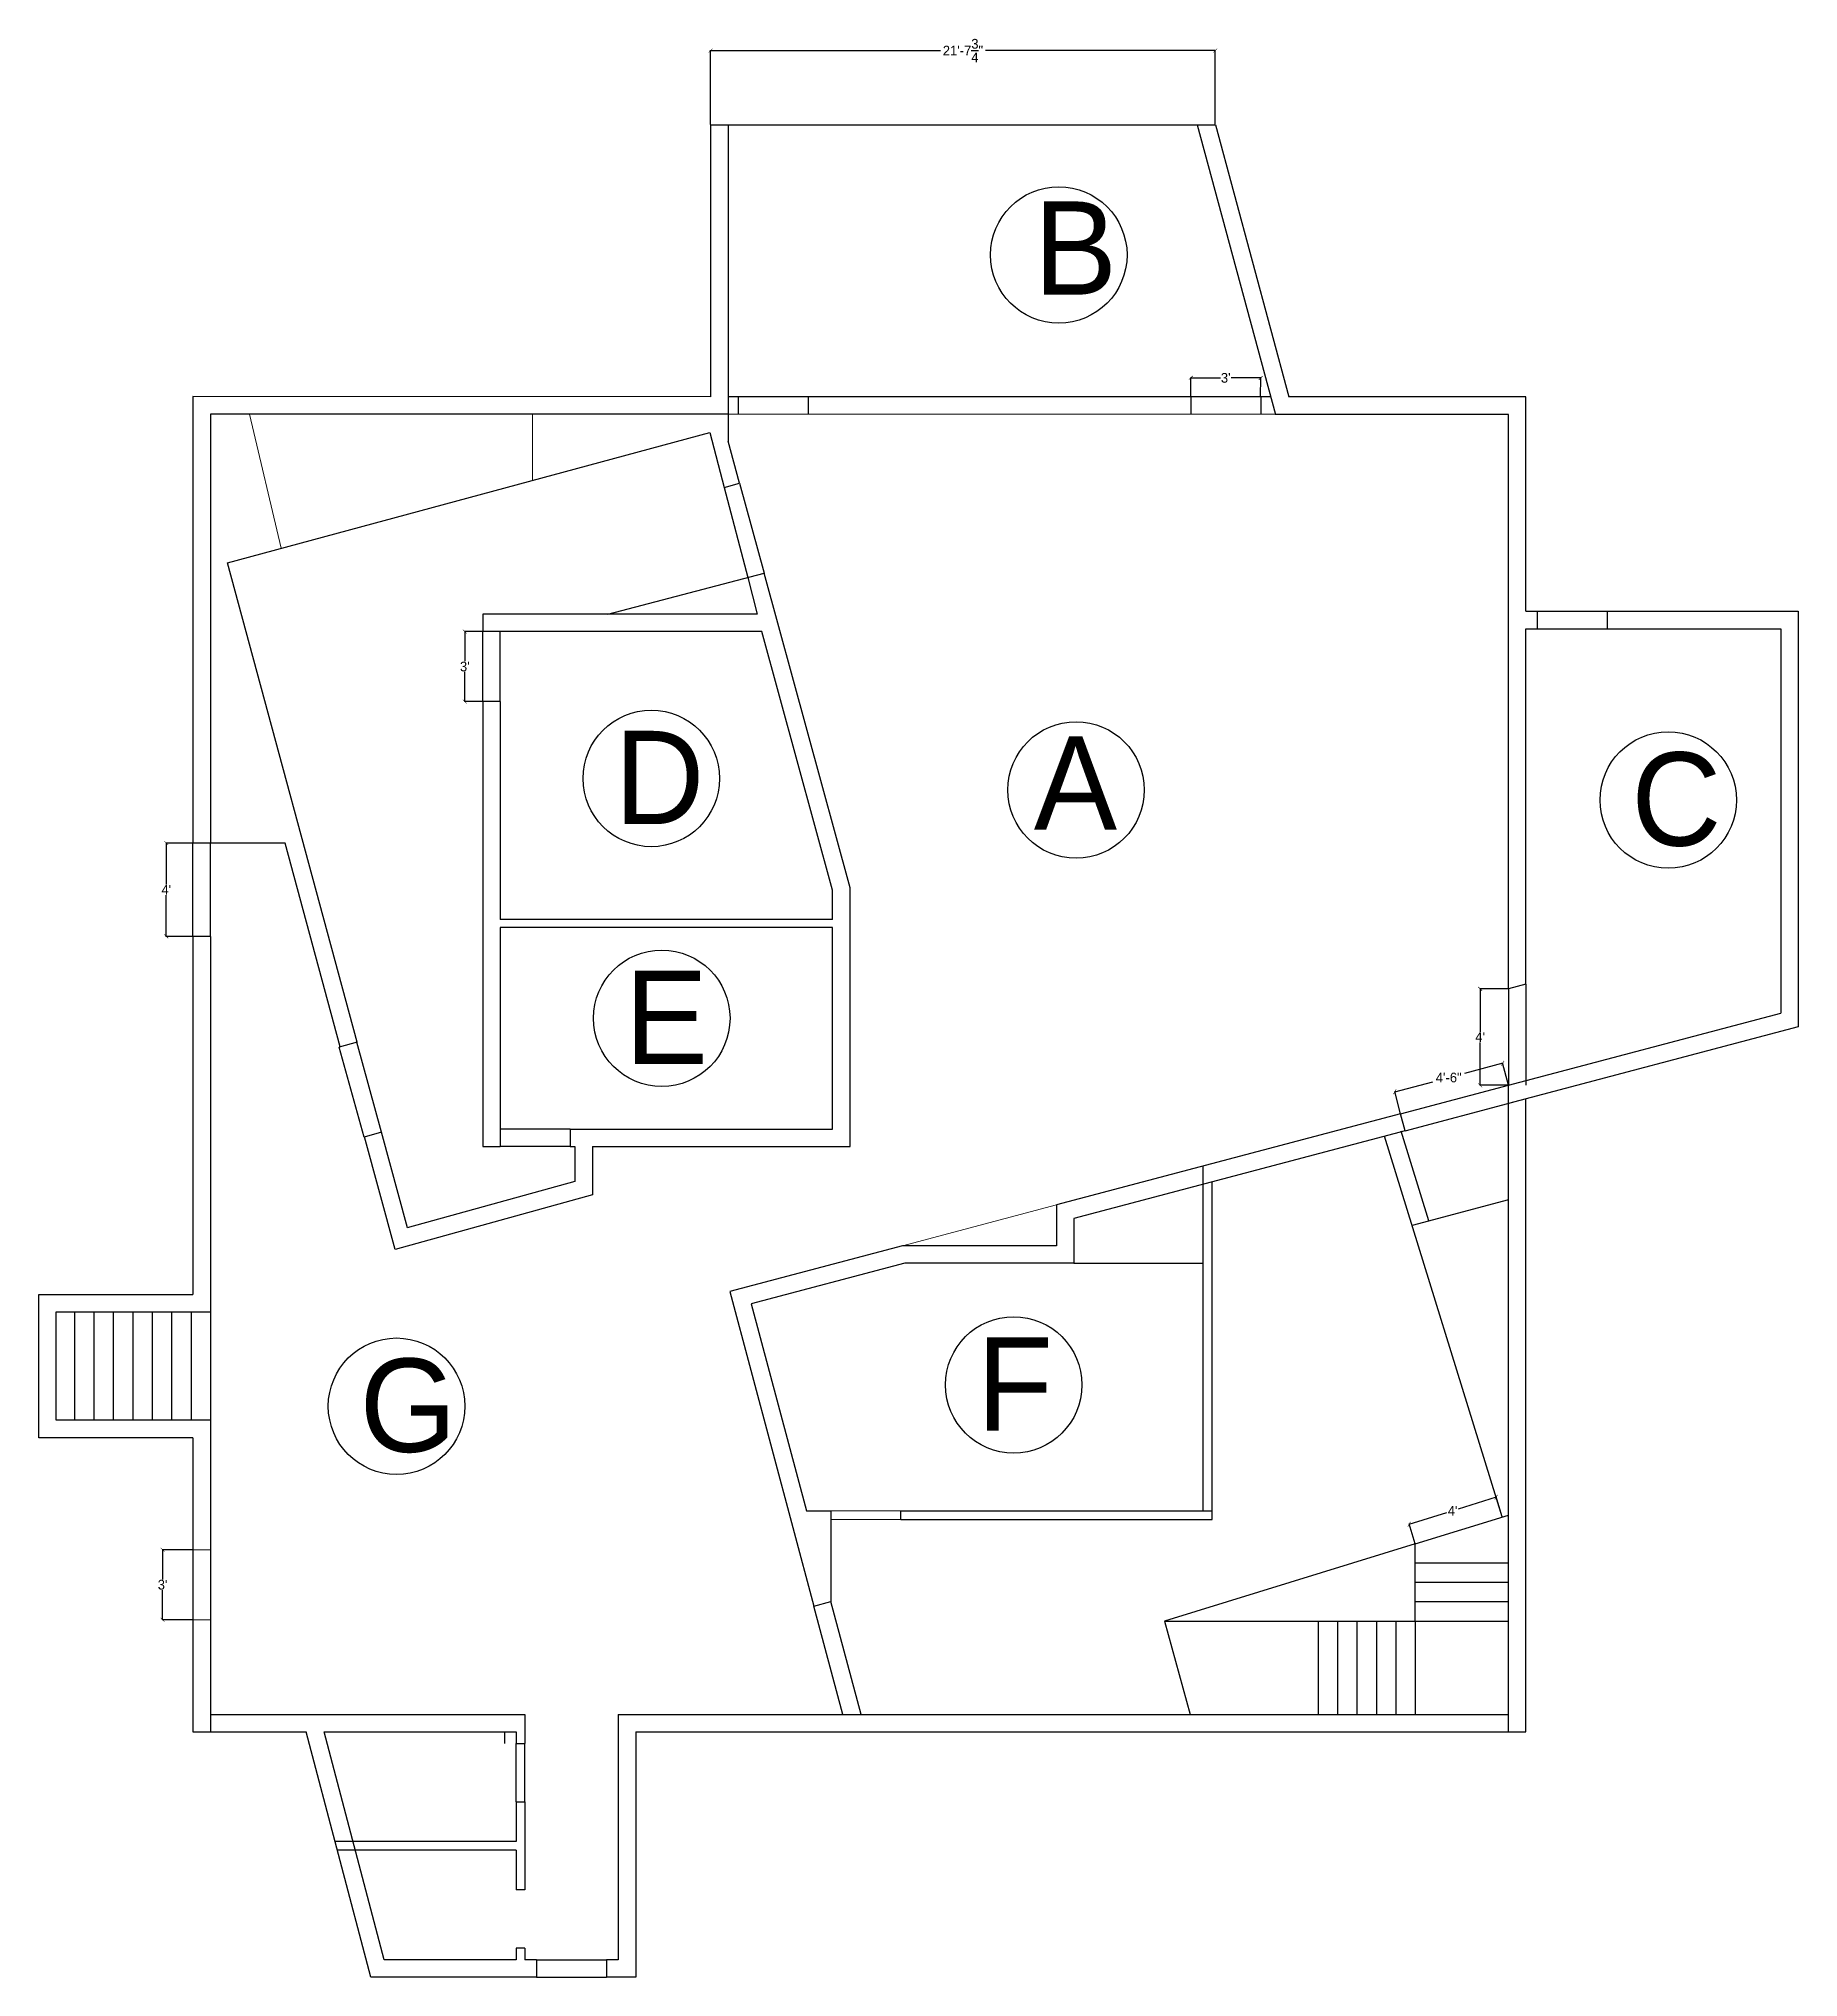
# Model space of a CAD drawing. Header units: inches. Extents: x -21847 to -712, y -8920 to 1030.
# Drawn here: x -1617 to -712, y -1552 to -554 of the extents above; entities that cross this region are included whole.
import ezdxf

# ---------------------------------------------------------------- set-up
doc = ezdxf.new("R2010")
doc.units = ezdxf.units.IN
doc.header["$LTSCALE"] = 0.005
doc.header["$MEASUREMENT"] = 0
doc.header["$PDMODE"] = 67
doc.header["$PDSIZE"] = -1
doc.layers.add('3DJORDAN', color=100, linetype='Continuous', lineweight=13)
doc.layers.add('DIMENIONS-1', color=7, linetype='Continuous')
doc.layers.add('TEXT-1', color=3, linetype='Continuous')
doc.styles.add('COMIC SANS MS', font='comic.ttf', dxfattribs={"height": 5})
doc.dimstyles.new('COMIC SANS MS', dxfattribs={"dimtxt": 5, "dimasz": 2, "dimexe": 0.18, "dimexo": 0.0625, "dimgap": 0.09, "dimtad": 0, "dimtih": 1, "dimtoh": 1, "dimdec": 3, "dimzin": 0, "dimdsep": 46, "dimlunit": 4, "dimtxsty": 'COMIC SANS MS', "dimblk": 'ARCHTICK', "dimcen": 0.09, "dimclrd": 13, "dimclre": 13, "dimclrt": 3, "dimadec": 0, "dimazin": 0, "dimtfac": 1, "dimtdec": 3, "dimtofl": 0, "dimtmove": 0, "dimatfit": 3, "dimfxl": 1, "dimtolj": 1, "dimtzin": 0, "dimarcsym": 0})

msp = doc.modelspace()

# ---------------------------------------------------------------- texts
at = {"layer": 'TEXT-1', "char_height": 48, "attachment_point": 1, "style": 'COMIC SANS MS'}
for s, insert in [('B', (-1104.8985, -637.8978)), ('D', (-1320.7861, -910.3253)), ('A', (-1104.8985, -913.1802)), ('C', (-797.4403, -921.4214)), ('E', (-1315.407, -1033.7269)), ('F', (-1134.3071, -1222.3763)), ('G', (-1451.9, -1233.3457))]:
    msp.add_mtext_dynamic_manual_height_columns(s, width=1495.37256, gutter_width=240, heights=[0], dxfattribs=dict(at, insert=insert))

# ---------------------------------------------------------------- blocks, each defined once
blk = doc.blocks.new('_ArchTick')
at = {"color": 0, "linetype": 'ByBlock', "const_width": 0.15}
blk.add_lwpolyline([(-0.5, -0.5), (0.5, 0.5)], dxfattribs=at)
blk = doc.blocks.new('*D20')
at = {"layer": 'Defpoints', "color": 0, "transparency": 16777216}
for p in [(-875.23, -1043.08), (-860.63, -1043.08), (-860.63, -1092.73)]:
    blk.add_point(p, dxfattribs=at)
at = {"layer": 'DIMENIONS-1', "color": 13, "lineweight": -2, "transparency": 16777216}
for p, q in [((-860.7, -1043.08), (-875.41, -1043.08)), ((-875.23, -1043.08), (-875.23, -1065.13)), ((-875.23, -1092.73), (-875.23, -1070.68)), ((-860.7, -1092.73), (-875.41, -1092.73))]:
    blk.add_line(p, q, dxfattribs=at)
at = {"layer": 'DIMENIONS-1', "color": 13, "lineweight": -2, "transparency": 16777216, "xscale": 2, "yscale": 2, "zscale": 2}
for p, rotation in [((-875.23, -1043.08), 90), ((-875.23, -1092.73), 270)]:
    blk.add_blockref('_ArchTick', p, dxfattribs=dict(at, rotation=rotation))
at = {"layer": 'DIMENIONS-1', "color": 3, "transparency": 16777216, "insert": (-875.23, -1067.9), "char_height": 5, "attachment_point": 5, "style": 'COMIC SANS MS'}
blk.add_mtext("\\A1;4'", dxfattribs=at)
blk = doc.blocks.new('*D15')
at = {"layer": 'Defpoints', "color": 0, "transparency": 16777216}
for p in [(-919.16, -1096.1), (-860.63, -1092.73), (-916.16, -1107.42)]:
    blk.add_point(p, dxfattribs=at)
at = {"layer": 'DIMENIONS-1', "color": 13, "lineweight": -2, "transparency": 16777216}
for p, q in [((-863.63, -1081.41), (-883.21, -1086.59)), ((-860.65, -1092.67), (-863.68, -1081.23)), ((-916.18, -1107.36), (-919.2, -1095.93)), ((-919.16, -1096.1), (-899.58, -1090.92))]:
    blk.add_line(p, q, dxfattribs=at)
at = {"layer": 'DIMENIONS-1', "color": 13, "lineweight": -2, "transparency": 16777216, "xscale": 2, "yscale": 2, "zscale": 2}
for p, rotation in [((-863.63, -1081.41), 14.81998374503803), ((-919.16, -1096.1), 194.8199837450381)]:
    blk.add_blockref('_ArchTick', p, dxfattribs=dict(at, rotation=rotation))
at = {"layer": 'DIMENIONS-1', "color": 3, "transparency": 16777216, "insert": (-891.39, -1088.75), "char_height": 5, "attachment_point": 5, "style": 'COMIC SANS MS'}
blk.add_mtext('\\A1;4\'-6"', dxfattribs=at)
blk = doc.blocks.new('*D16')
at = {"layer": 'Defpoints', "color": 0, "transparency": 16777216}
for p in [(-1024.16, -728.71), (-1024.18, -738.44), (-988.18, -738.52)]:
    blk.add_point(p, dxfattribs=at)
at = {"layer": 'DIMENIONS-1', "color": 13, "lineweight": -2, "transparency": 16777216}
for p, q in [((-1024.18, -738.38), (-1024.16, -728.53)), ((-1024.16, -728.71), (-1008.91, -728.74)), ((-988.16, -728.79), (-1003.4, -728.76)), ((-988.18, -738.45), (-988.16, -728.61))]:
    blk.add_line(p, q, dxfattribs=at)
at = {"layer": 'DIMENIONS-1', "color": 13, "lineweight": -2, "transparency": 16777216, "xscale": 2, "yscale": 2, "zscale": 2}
for p, rotation in [((-1024.16, -728.71), 179.8789141904548), ((-988.16, -728.79), 359.8789141904549)]:
    blk.add_blockref('_ArchTick', p, dxfattribs=dict(at, rotation=rotation))
at = {"layer": 'DIMENIONS-1', "color": 3, "transparency": 16777216, "insert": (-1006.16, -728.75), "char_height": 5, "attachment_point": 5, "style": 'COMIC SANS MS'}
blk.add_mtext("\\A1;3'", dxfattribs=at)
blk = doc.blocks.new('*D17')
at = {"layer": 'Defpoints', "color": 0, "transparency": 16777216}
for p in [(-1551.37, -968.09), (-1537.64, -968.09), (-1537.64, -1016.09)]:
    blk.add_point(p, dxfattribs=at)
at = {"layer": 'DIMENIONS-1', "color": 13, "lineweight": -2, "transparency": 16777216}
for p, q in [((-1537.7, -968.09), (-1551.55, -968.09)), ((-1551.37, -968.09), (-1551.37, -989.32)), ((-1551.37, -1016.09), (-1551.37, -994.87)), ((-1537.7, -1016.09), (-1551.55, -1016.09))]:
    blk.add_line(p, q, dxfattribs=at)
at = {"layer": 'DIMENIONS-1', "color": 13, "lineweight": -2, "transparency": 16777216, "xscale": 2, "yscale": 2, "zscale": 2}
for p, rotation in [((-1551.37, -968.09), 90), ((-1551.37, -1016.09), 270)]:
    blk.add_blockref('_ArchTick', p, dxfattribs=dict(at, rotation=rotation))
at = {"layer": 'DIMENIONS-1', "color": 3, "transparency": 16777216, "insert": (-1551.37, -992.09), "char_height": 5, "attachment_point": 5, "style": 'COMIC SANS MS'}
blk.add_mtext("\\A1;4'", dxfattribs=at)
blk = doc.blocks.new('*D18')
at = {"color": 13, "lineweight": -2, "transparency": 16777216}
for p, q in [((-1271.27, -598.39), (-1271.27, -560.15)), ((-1271.27, -560.33), (-1152.99, -560.33)), ((-1011.51, -560.33), (-1129.79, -560.33)), ((-1011.51, -598.39), (-1011.51, -560.15))]:
    blk.add_line(p, q, dxfattribs=at)
at = {"layer": 'Defpoints', "color": 0, "transparency": 16777216}
for p in [(-1271.27, -560.33), (-1271.27, -598.45), (-1011.51, -598.45)]:
    blk.add_point(p, dxfattribs=at)
at = {"color": 13, "lineweight": -2, "transparency": 16777216, "xscale": 2, "yscale": 2, "zscale": 2, "rotation": 180}
blk.add_blockref('_ArchTick', (-1271.27, -560.33), dxfattribs=at)
at = {"color": 13, "lineweight": -2, "transparency": 16777216, "xscale": 2, "yscale": 2, "zscale": 2}
blk.add_blockref('_ArchTick', (-1011.51, -560.33), dxfattribs=at)
at = {"color": 3, "transparency": 16777216, "insert": (-1141.39, -560.33), "char_height": 5, "attachment_point": 5, "style": 'COMIC SANS MS'}
blk.add_mtext('\\A1;21\'-7{\\H1x;\\S3/4;}"', dxfattribs=at)
blk = doc.blocks.new('*D19')
at = {"layer": 'Defpoints', "color": 0, "transparency": 16777216}
for p in [(-1397.75, -859.29), (-1388.48, -859.29), (-1388.48, -895.29)]:
    blk.add_point(p, dxfattribs=at)
at = {"layer": 'DIMENIONS-1', "color": 13, "lineweight": -2, "transparency": 16777216}
for p, q in [((-1388.54, -859.29), (-1397.93, -859.29)), ((-1397.75, -859.29), (-1397.75, -874.54)), ((-1397.75, -895.29), (-1397.75, -880.04)), ((-1388.54, -895.29), (-1397.93, -895.29))]:
    blk.add_line(p, q, dxfattribs=at)
at = {"layer": 'DIMENIONS-1', "color": 13, "lineweight": -2, "transparency": 16777216, "xscale": 2, "yscale": 2, "zscale": 2}
for p, rotation in [((-1397.75, -859.29), 90), ((-1397.75, -895.29), 270)]:
    blk.add_blockref('_ArchTick', p, dxfattribs=dict(at, rotation=rotation))
at = {"layer": 'DIMENIONS-1', "color": 3, "transparency": 16777216, "insert": (-1397.75, -877.29), "char_height": 5, "attachment_point": 5, "style": 'COMIC SANS MS'}
blk.add_mtext("\\A1;3'", dxfattribs=at)
blk = doc.blocks.new('*D14')
at = {"layer": 'Defpoints', "color": 0, "transparency": 16777216}
for p in [(-1553.28, -1331.71), (-1537.64, -1331.71), (-1537.64, -1367.71)]:
    blk.add_point(p, dxfattribs=at)
at = {"layer": 'DIMENIONS-1', "color": 13, "lineweight": -2, "transparency": 16777216}
for p, q in [((-1537.7, -1331.71), (-1553.46, -1331.71)), ((-1553.28, -1331.71), (-1553.28, -1346.96)), ((-1553.28, -1367.71), (-1553.28, -1352.46)), ((-1537.7, -1367.71), (-1553.46, -1367.71))]:
    blk.add_line(p, q, dxfattribs=at)
at = {"layer": 'DIMENIONS-1', "color": 13, "lineweight": -2, "transparency": 16777216, "xscale": 2, "yscale": 2, "zscale": 2}
for p, rotation in [((-1553.28, -1331.71), 90), ((-1553.28, -1367.71), 270)]:
    blk.add_blockref('_ArchTick', p, dxfattribs=dict(at, rotation=rotation))
at = {"layer": 'DIMENIONS-1', "color": 3, "transparency": 16777216, "insert": (-1553.28, -1349.71), "char_height": 5, "attachment_point": 5, "style": 'COMIC SANS MS'}
blk.add_mtext("\\A1;3'", dxfattribs=at)
blk = doc.blocks.new('*D21')
at = {"layer": 'Defpoints', "color": 0, "transparency": 16777216}
for p in [(-863.87, -1314.84), (-911.77, -1318.6), (-908.63, -1328.72)]:
    blk.add_point(p, dxfattribs=at)
at = {"layer": 'DIMENIONS-1', "color": 13, "lineweight": -2, "transparency": 16777216}
for p, q in [((-867.01, -1304.72), (-886.47, -1310.75)), ((-863.89, -1314.78), (-867.06, -1304.55)), ((-911.77, -1318.6), (-892.31, -1312.57)), ((-908.65, -1328.66), (-911.83, -1318.43))]:
    blk.add_line(p, q, dxfattribs=at)
at = {"layer": 'DIMENIONS-1', "color": 13, "lineweight": -2, "transparency": 16777216, "xscale": 2, "yscale": 2, "zscale": 2}
for p, rotation in [((-867.01, -1304.72), 17.22792383259209), ((-911.77, -1318.6), 197.227923832592)]:
    blk.add_blockref('_ArchTick', p, dxfattribs=dict(at, rotation=rotation))
at = {"layer": 'DIMENIONS-1', "color": 3, "transparency": 16777216, "insert": (-889.39, -1311.66), "char_height": 5, "attachment_point": 5, "style": 'COMIC SANS MS'}
blk.add_mtext("\\A1;4'", dxfattribs=at)

# ---------------------------------------------------------------- dimensions: what is measured, and where the dimension line sits
dim = msp.add_aligned_dim(p1=(-1011.5082, -598.4533), p2=(-1271.269, -598.4533), distance=-38.1278, dimstyle='COMIC SANS MS', override={"dimtfillclr": 2})
dim.commit()
dim.dimension.update_dxf_attribs({"geometry": '*D18', "text_midpoint": (-1141.3886, -560.3255)})
at = {"layer": 'DIMENIONS-1'}
for p1, p2, distance, picture, middle in [((-988.1776, -738.5153), (-1024.1776, -738.4392), -9.728, '*D16', (-1006.1571, -728.7493)), ((-1388.4815, -895.2888), (-1388.4815, -859.2888), 9.2659, '*D19', (-1397.7475, -877.2888)), ((-1537.6361, -1016.0926), (-1537.6361, -968.0926), 13.7314, '*D17', (-1551.3676, -992.0926)), ((-1537.6361, -1367.7099), (-1537.6361, -1331.7099), 15.6478, '*D14', (-1553.2839, -1349.7099))]:
    dim = msp.add_aligned_dim(p1=p1, p2=p2, distance=distance, dimstyle='COMIC SANS MS', override={"dimtfillclr": 2}, dxfattribs=at)
    dim.commit()
    dim.dimension.update_dxf_attribs({"geometry": picture, "text_midpoint": middle})
for p1, p2, distance, text, picture, middle in [((-860.6346, -1092.7282), (-860.6346, -1043.0765), 14.5948, "4'", '*D20', (-875.2295, -1067.9024)), ((-860.6346, -1092.7282), (-916.1606, -1107.4195), -11.7089, '4\'-6"', '*D15', (-891.3926, -1088.7544)), ((-863.8694, -1314.8422), (-908.6346, -1328.7233), -10.5989, "4'", '*D21', (-889.3911, -1311.6594))]:
    dim = msp.add_aligned_dim(p1=p1, p2=p2, distance=distance, text=text, dimstyle='COMIC SANS MS', override={"dimtfillclr": 2}, dxfattribs=at)
    dim.commit()
    dim.dimension.update_dxf_attribs({"geometry": picture, "text_midpoint": middle})

# ---------------------------------------------------------------- linework, layer by layer
for p, q in [((-1271.269, -598.4533), (-1271.269, -738.4228)), ((-1271.269, -598.4533), (-1011.5082, -598.4533)), ((-1262.269, -598.4533), (-1262.269, -761.2564)), ((-1020.8313, -598.4533), (-980.5359, -747.5178)), ((-1011.5082, -598.4533), (-973.6451, -738.5201)), ((-1537.6361, -738.3358), (-1537.6361, -968.0926)), ((-1271.269, -738.4228), (-1537.6361, -738.3358)), ((-1528.6361, -747.3387), (-1528.6361, -968.0926)), ((-1262.269, -747.4258), (-1528.6361, -747.3387)), ((-980.5359, -747.5178), (-1262.272, -747.4258)), ((-982.969, -738.517), (-1262.269, -738.4258)), ((-1257.0604, -738.4275), (-1257.0633, -747.4275)), ((-1221.0604, -738.4392), (-1221.0634, -747.4392)), ((-1024.1776, -738.4392), (-1024.1747, -747.4392)), ((-988.1776, -738.4275), (-988.1747, -747.4275)), ((-860.6346, -747.557), (-980.5359, -747.5178)), ((-851.6346, -738.5599), (-973.6451, -738.5201)), ((-860.6346, -1043.0765), (-860.6346, -747.557)), ((-851.6346, -848.7808), (-851.6346, -738.5599)), ((-1519.9515, -823.8303), (-1271.6803, -756.793)), ((-1271.6803, -756.793), (-1264.3048, -785.052)), ((-1256.337, -782.9724), (-1262.269, -761.2564)), ((-1264.3048, -785.052), (-1256.337, -782.9724)), ((-1264.3048, -785.052), (-1252.183, -831.4962)), ((-1256.337, -782.9724), (-1243.6876, -829.2789)), ((-1528.6361, -826.1917), (-1528.6388, -826.182)), ((-1453.1682, -1070.5331), (-1519.9515, -823.8303)), ((-1324.186, -850.2888), (-1243.6876, -829.2789)), ((-1252.183, -831.4962), (-1247.2782, -850.2888)), ((-1199.4815, -991.1075), (-1243.6876, -829.2789)), ((-1247.2782, -850.2888), (-1388.4815, -850.2888)), ((-1388.4815, -850.2888), (-1388.4815, -859.2888)), ((-851.6346, -848.7808), (-845.6346, -848.7808)), ((-845.6346, -857.7808), (-845.6346, -848.7808)), ((-845.6346, -848.7808), (-711.528, -848.7808)), ((-809.6346, -857.7808), (-809.6346, -848.7808)), ((-711.528, -848.7808), (-711.528, -1062.5866)), ((-1244.8197, -859.2888), (-1388.4815, -859.2888)), ((-1388.4815, -895.2888), (-1388.4815, -859.2888)), ((-1379.4815, -895.2888), (-1379.4815, -859.2888)), ((-1208.4815, -992.3147), (-1244.8197, -859.2888)), ((-851.6346, -1040.6952), (-851.6346, -857.7808)), ((-851.6346, -857.7808), (-845.6346, -857.7808)), ((-845.6346, -857.7808), (-720.528, -857.7808)), ((-720.528, -857.7808), (-720.528, -1055.6582)), ((-1379.4815, -895.2888), (-1388.4815, -895.2888)), ((-1388.4815, -895.2888), (-1388.4815, -1124.285)), ((-1379.4815, -895.2888), (-1379.4815, -1007.451)), ((-1490.2231, -968.0926), (-1537.6361, -968.0926)), ((-1537.6361, -1016.0926), (-1537.6361, -968.0926)), ((-1528.6361, -1016.0926), (-1528.6361, -968.0926)), ((-1461.8437, -1072.9288), (-1490.2231, -968.0926)), ((-1208.4815, -1007.451), (-1208.4815, -992.3147)), ((-1199.4815, -1124.285), (-1199.4815, -991.1075)), ((-1537.6361, -1016.0926), (-1537.6361, -1200.2812)), ((-1528.6361, -1016.0926), (-1537.6361, -1016.0926)), ((-1528.6361, -1016.0926), (-1528.6361, -1209.2812)), ((-1208.4815, -1007.451), (-1379.4815, -1007.451)), ((-1379.4815, -1011.451), (-1379.4815, -1124.285)), ((-1208.4815, -1011.451), (-1379.4815, -1011.451)), ((-1208.4815, -1115.285), (-1208.4815, -1011.451)), ((-851.6346, -1040.6952), (-860.6346, -1043.0765)), ((-860.6346, -1043.0765), (-860.6346, -1092.7282)), ((-851.6346, -1040.6952), (-851.6346, -1092.7282)), ((-860.6346, -1092.7282), (-720.528, -1055.6582)), ((-711.528, -1062.5866), (-860.6346, -1102.0379)), ((-1453.1682, -1070.5331), (-1462.3707, -1073.0743)), ((-1449.5939, -1119.3426), (-1462.3707, -1073.0743)), ((-1440.6258, -1116.8661), (-1453.4025, -1070.5978)), ((-916.1606, -1107.4195), (-860.6346, -1092.7282)), ((-860.6346, -1425.384), (-860.6346, -1092.7282)), ((-913.8586, -1116.1201), (-858.3326, -1101.4288)), ((-851.6346, -1425.384), (-851.6346, -1099.6566)), ((-1440.6258, -1116.8661), (-1449.5939, -1119.3426)), ((-1427.2994, -1166.0949), (-1440.6258, -1116.8661)), ((-1343.4815, -1115.285), (-1379.4815, -1115.285)), ((-1343.4815, -1115.285), (-1343.4815, -1124.285)), ((-1343.4815, -1115.285), (-1208.4815, -1115.285)), ((-916.1606, -1107.4195), (-1093.2774, -1154.2819)), ((-913.8586, -1116.1201), (-1084.2774, -1161.2103)), ((-913.8586, -1116.1201), (-916.1606, -1107.4195)), ((-901.5735, -1162.5214), (-915.8827, -1116.2705)), ((-1433.6231, -1177.178), (-1449.3012, -1119.2617)), ((-1388.4815, -1124.285), (-1379.4815, -1124.285)), ((-1343.4815, -1124.285), (-1379.4815, -1124.285)), ((-1343.4815, -1124.285), (-1341.0482, -1124.285)), ((-1341.0482, -1124.285), (-1341.0482, -1142.2771)), ((-1332.0482, -1124.285), (-1199.4815, -1124.285)), ((-1332.0482, -1124.285), (-1332.0482, -1149.1287)), ((-863.8694, -1314.8422), (-924.4806, -1118.9306)), ((-1017.6917, -1311.6059), (-1017.6917, -1134.2831)), ((-1341.0482, -1142.2771), (-1427.3433, -1166.107)), ((-1013.1917, -1316.1059), (-1013.1917, -1142.4022)), ((-1332.0482, -1149.1287), (-1433.6231, -1177.178)), ((-1093.2774, -1154.2819), (-1093.2774, -1175.2416)), ((-860.6346, -1151.6896), (-910.2816, -1164.8254)), ((-1084.2774, -1161.2103), (-1084.2774, -1184.2416)), ((-1172.4947, -1175.2416), (-1261.3847, -1198.7605)), ((-1093.2774, -1175.2416), (-1172.4947, -1175.2416)), ((-1171.3242, -1184.2416), (-1250.3576, -1205.1526)), ((-1084.2774, -1184.2416), (-1171.3242, -1184.2416)), ((-1084.2774, -1184.2416), (-1017.6917, -1184.2416)), ((-1617.0116, -1274.0359), (-1617.0116, -1200.2812)), ((-1617.0116, -1200.2812), (-1537.6361, -1200.2812)), ((-1261.3847, -1198.7605), (-1218.0631, -1360.6582)), ((-1250.3576, -1205.1526), (-1221.8722, -1311.6059)), ((-1608.0116, -1265.0359), (-1608.0116, -1209.2812)), ((-1608.0116, -1209.2812), (-1528.6361, -1209.2812)), ((-1598.6361, -1209.2812), (-1598.6361, -1265.0359)), ((-1588.6361, -1209.2812), (-1588.6361, -1265.0359)), ((-1578.6361, -1209.2812), (-1578.6361, -1265.0359)), ((-1568.6361, -1209.2812), (-1568.6361, -1265.0359)), ((-1558.6361, -1209.2812), (-1558.6361, -1265.0359)), ((-1548.6361, -1209.2812), (-1548.6361, -1265.0359)), ((-1538.6361, -1209.2812), (-1538.6361, -1265.0359)), ((-1528.6361, -1209.2812), (-1528.6361, -1265.0359)), ((-1528.6361, -1265.0359), (-1608.0116, -1265.0359)), ((-1528.6361, -1265.0359), (-1528.6361, -1425.384)), ((-1537.6361, -1274.0359), (-1617.0116, -1274.0359)), ((-1537.6361, -1274.0359), (-1537.6361, -1425.384)), ((-1221.8722, -1311.6059), (-1209.3736, -1311.6059)), ((-1209.3736, -1311.6059), (-1209.3736, -1358.3146)), ((-1173.3736, -1311.6059), (-1013.1917, -1311.6059)), ((-1173.3736, -1316.1059), (-1173.3736, -1311.6059)), ((-1173.3736, -1316.1059), (-1013.1917, -1316.1059)), ((-908.6346, -1328.7233), (-860.6346, -1313.9698)), ((-908.6346, -1368.384), (-908.6346, -1328.7233)), ((-908.6346, -1338.384), (-860.6346, -1338.384)), ((-908.6346, -1348.384), (-860.6346, -1348.384)), ((-1218.0631, -1360.6582), (-1209.3736, -1358.3146)), ((-1203.1516, -1416.384, 132), (-1218.0631, -1360.6582)), ((-1193.835, -1416.384, 137.5107), (-1209.3736, -1358.3146, -0.0409)), ((-908.6346, -1358.384), (-860.6346, -1358.384)), ((-1037.669, -1368.384), (-908.6346, -1368.384)), ((-1037.669, -1368.384), (-1024.524, -1416.384)), ((-958.6346, -1368.384), (-958.6346, -1416.384)), ((-948.6346, -1368.384), (-948.6346, -1416.384)), ((-938.6346, -1368.384), (-938.6346, -1416.384)), ((-928.6346, -1368.384), (-928.6346, -1416.384)), ((-918.6346, -1368.384), (-918.6346, -1416.384)), ((-908.6346, -1368.384), (-860.6346, -1368.384)), ((-908.6346, -1368.384), (-908.6346, -1416.384)), ((-1537.6361, -1425.384), (-1479.3726, -1425.384)), ((-1528.6361, -1416.384), (-1366.7915, -1416.384)), ((-1446.1967, -1551.6445), (-1479.3726, -1425.384)), ((-1470.0671, -1425.384), (-1371.2915, -1425.384)), ((-1439.256, -1542.6445), (-1470.0671, -1425.384)), ((-1377.2915, -1425.384), (-1377.2915, -1431.384)), ((-1371.2915, -1425.384), (-1371.2915, -1431.384)), ((-1366.7915, -1416.384), (-1366.7915, -1431.384)), ((-1318.7915, -1416.384), (-860.6346, -1416.384)), ((-1318.7915, -1416.384), (-1318.7915, -1542.6445)), ((-1309.7915, -1425.384), (-851.6346, -1425.384)), ((-1309.7915, -1425.384), (-1309.7915, -1551.6445)), ((-1371.2915, -1431.384), (-1366.7915, -1431.384)), ((-1371.2915, -1461.384), (-1371.2915, -1431.384)), ((-1366.7915, -1461.384), (-1366.7915, -1431.384)), ((-1371.2915, -1461.384), (-1366.7915, -1461.384)), ((-1371.2915, -1461.384), (-1371.2915, -1481.7642)), ((-1366.7915, -1461.384), (-1366.7915, -1506.6445)), ((-1371.2915, -1481.7642), (-1464.5583, -1481.7642)), ((-1371.2915, -1486.2642), (-1463.3759, -1486.2642)), ((-1371.2915, -1486.2642), (-1371.2915, -1506.6445)), ((-1366.7915, -1506.6445), (-1371.2915, -1506.6445)), ((-1371.2915, -1542.6445), (-1439.256, -1542.6445)), ((-1366.7915, -1536.6445), (-1371.2915, -1536.6445)), ((-1371.2915, -1536.6445), (-1371.2915, -1542.6445)), ((-1366.7915, -1536.6445), (-1366.7915, -1542.6445)), ((-1360.7915, -1542.6445), (-1366.7915, -1542.6445)), ((-1360.7915, -1542.6445), (-1360.7915, -1551.6445)), ((-1360.7915, -1542.6445), (-1324.7915, -1542.6445)), ((-1324.7915, -1542.6445), (-1324.7915, -1551.6445)), ((-1318.7915, -1542.6445), (-1324.7915, -1542.6445)), ((-1360.7915, -1551.6445), (-1446.1967, -1551.6445)), ((-1360.7915, -1551.6445), (-1324.7915, -1551.6445)), ((-1309.7915, -1551.6445), (-1324.7915, -1551.6445))]:
    msp.add_line(p, q)
msp.add_lwpolyline([(-908.6346, -1328.7233), (-1037.669, -1368.384)])
for centre in [(-1092.0751, -665.4947), (-1301.771, -934.8309), (-1083.1833, -940.7771), (-778.4252, -945.927), (-1296.3919, -1058.2325), (-1115.2919, -1246.8819), (-1432.8849, -1257.8513)]:
    msp.add_circle(centre, 35.1161)
at = {"layer": '3DJORDAN'}
for p, q in [((-1492.2226, -816.343), (-1508.4812, -747.3453)), ((-1362.9287, -781.4315), (-1362.9175, -747.3929)), ((-1172.4947, -1175.2416), (-1093.2774, -1154.2819)), ((-1173.3736, -1311.6059), (-1209.3736, -1311.6059)), ((-1173.3736, -1316.1059), (-1209.3736, -1316.1059)), ((-1537.6361, -1331.7099), (-1528.6361, -1331.7099)), ((-1537.6361, -1367.7099), (-1528.6361, -1367.7099))]:
    msp.add_line(p, q, dxfattribs=at)

msp.set_redraw_order([(e.dxf.handle, doc.entitydb.next_handle()) for e in msp.query("TEXT MTEXT ATTDEF DIMENSION ARC_DIMENSION")])  # texts and dimensions are drawn at this point

doc.saveas('drawing.dxf')
